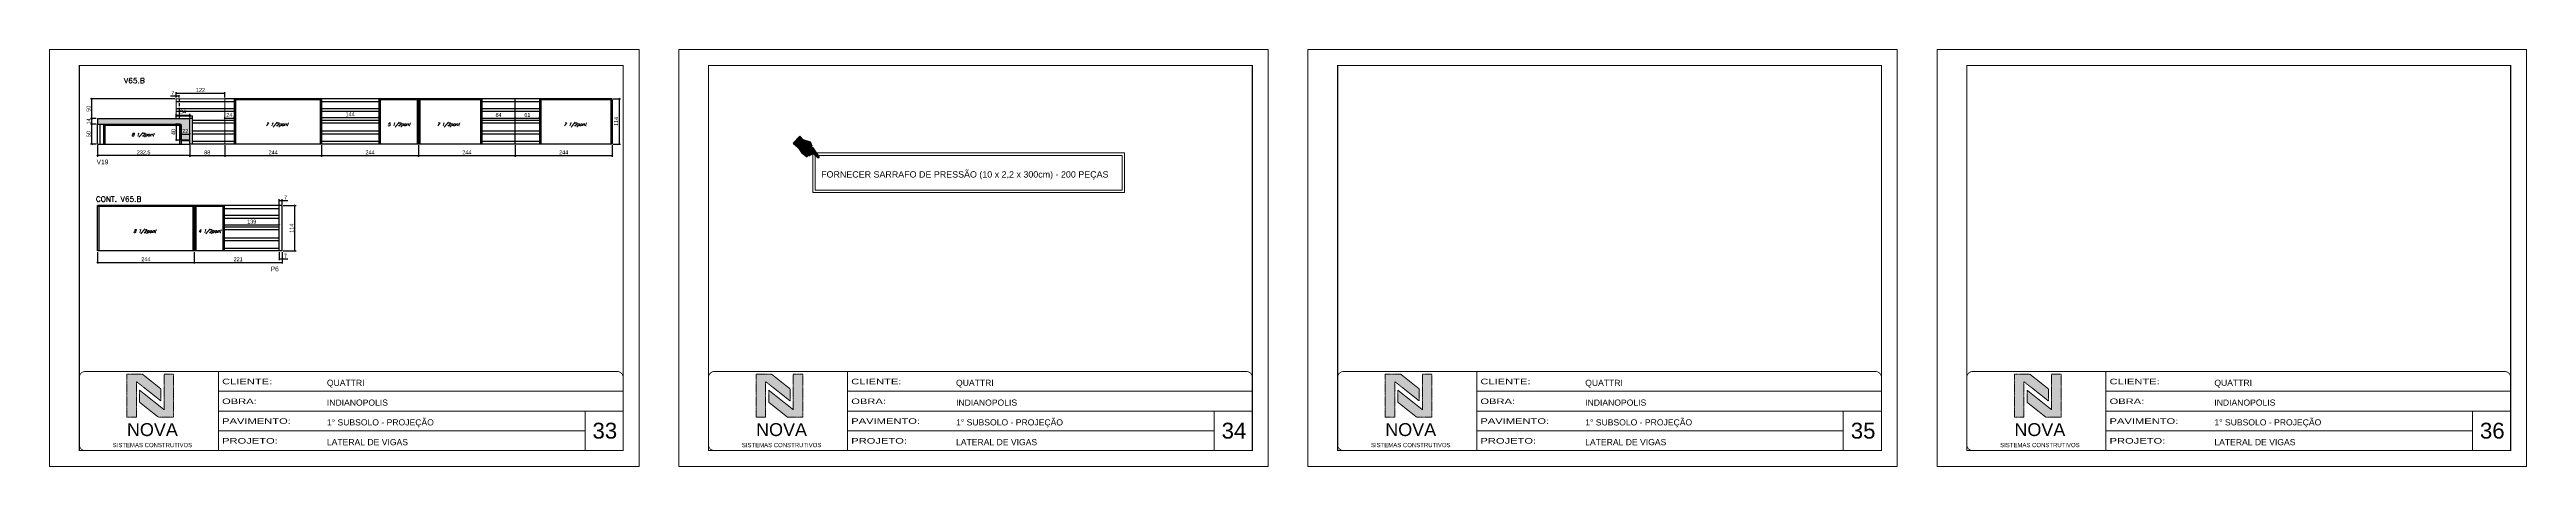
# Model space of a CAD drawing. Header units: millimetres. Extents: x 2921 to 9246, y 316 to 11751.
# Drawn here: x 2921 to 9161, y 316 to 1366 of the extents above; entities that cross this region are included whole.
import ezdxf

# ---------------------------------------------------------------- set-up
doc = ezdxf.new("R2010")
doc.units = ezdxf.units.MM
doc.linetypes.add('CONTINUO', pattern=[0])
doc.linetypes.add('DASHED', pattern=[0.75, 0.5, -0.25])
for name, color, linetype in [('1', 3, 'Continuous'), ('5', 5, 'Continuous'), ('COTA', 241, 'Continuous'), ('Painéis', 200, 'Continuous'), ('REGUA-80', 111, 'Continuous'), ('SARR_2.2x7', 40, 'Continuous'), ('SARR_3.5x7', 81, 'Continuous'), ('texto', 7, 'Continuous'), ('va165-sec', 5, 'DASHED')]:
    doc.layers.add(name, color=color, linetype=linetype)
for name, color, linetype, lineweight in [('CARIMBO', 255, 'Continuous', 9), ('CARIMBO-LEGENDA', 75, 'Continuous', 15), ('contorno de painel', 7, 'Continuous', 13), ('Folhas', 255, 'Continuous', 9), ('SARRAFO DE PRESSAO', 251, 'DASHED', 9), ('Texto Seção', 7, 'Continuous', 15)]:
    doc.layers.add(name, color=color, linetype=linetype, lineweight=lineweight)
doc.styles.add('arial', font='arial.ttf')
doc.styles.add('COTA TECNICA', font='techl___.ttf', dxfattribs={"height": 10})
doc.styles.add('REGUA-120', font='ROMANS.shx', dxfattribs={"height": 15})
doc.styles.add('Romans', font='romans.shx')
doc.styles.get("Standard").update_dxf_attribs({"font": 'arial.ttf'})
doc.styles.add('Tecnologia', font='')
doc.styles.get('Tecnologia').set_extended_font_data('Forgotten Futurist')
doc.dimstyles.new('PAINEL', dxfattribs={"dimtxt": 10, "dimasz": 3, "dimexe": 3, "dimexo": 3, "dimgap": 3, "dimtad": 1, "dimdec": 1, "dimzin": 12, "dimdsep": 46, "dimtxsty": 'COTA TECNICA', "dimblk1": 'OBLIQUE', "dimblk2": 'OBLIQUE', "dimsah": 1, "dimcen": 0.9, "dimclrd": 4, "dimclre": 4, "dimclrt": 240, "dimadec": 1, "dimazin": 3, "dimtfac": 1, "dimtdec": 1, "dimtmove": 0, "dimatfit": 3, "dimfxl": 1, "dimtolj": 1, "dimtzin": 12, "dimarcsym": 0})

# ---------------------------------------------------------------- blocks, each defined once
blk = doc.blocks.new('A$C64660E27')
at = {"layer": 'COTA', "true_color": 0x1a1a1a}
h = blk.add_hatch(color=250, dxfattribs=at)
h.dxf.hatch_style = 1
h.paths.add_polyline_path([(185.4, -11.6), (142.4, -11.6), (142.4, -131.6), (168.8, -131.6), (168.8, -32.2), (237.7, -86.7), (237.7, -53)])
at = {"layer": 'COTA'}
h = blk.add_hatch(color=20, dxfattribs=at)
h.dxf.hatch_style = 1
h.paths.add_polyline_path([(273, -11.4), (246.6, -11.4), (246.6, -111.1), (177.7, -56.6), (177.7, -90.2), (230, -131.6), (273, -131.6)])
for p, q in [((142.4, -131.6), (142.4, -11.6)), ((142.4, -11.6), (185.4, -11.6)), ((168.8, -32.2), (237.7, -86.7)), ((168.8, -131.6), (168.8, -32.2)), ((246.6, -111.1), (177.7, -56.6)), ((177.7, -90.2), (177.7, -56.6)), ((185.4, -11.6), (237.7, -53)), ((237.7, -86.7), (237.7, -53)), ((273, -11.4), (246.6, -11.4)), ((246.6, -111.1), (246.6, -11.4)), ((273, -11.4), (273, -131.6)), ((142.4, -131.6), (168.8, -131.6)), ((230, -131.6), (177.7, -90.2)), ((273, -131.6), (230, -131.6))]:
    blk.add_line(p, q)
at = {"layer": 'CARIMBO-LEGENDA', "color": 7, "linetype": 'Continuous', "style": 'arial'}
blk.add_text('SISTEMAS CONSTRUTIVOS', height=12, dxfattribs=at).set_placement((102.5, -216))
at = {"layer": 'CARIMBO-LEGENDA', "color": 7, "linetype": 'Continuous', "ltscale": 100, "style": 'arial'}
blk.add_text('NOVA', height=36, dxfattribs=at).set_placement((142.4, -184.8))
blk = doc.blocks.new('9999999999')
at = {"color": 30, "linetype": 'CONTINUO'}
for p, q in [((98564.6, 34230.2), (98564.6, 34429.4)), ((98564.6, 34379.6), (99584, 34379.6)), ((98564.6, 34329.8), (99488, 34329.8)), ((99584, 34329.8), (99488, 34329.8)), ((99488, 34329.8), (99488, 34230.2)), ((98564.6, 34280), (99488, 34280))]:
    blk.add_line(p, q, dxfattribs=at)
at = {"color": 30, "linetype": 'CONTINUO', "const_width": 2}
blk.add_lwpolyline([(99584, 34230.2), (99584, 34414.4, 0.414214), (99569, 34429.4), (98229, 34429.4, 0.414214), (98214, 34414.4), (98214, 34245.2, 0.414214), (98229, 34230.2), (99584, 34230.2)], format="xyb", dxfattribs=at)
at = {"layer": 'Folhas'}
blk.add_lwpolyline([(98139, 34190.2), (99624, 34190.2), (99624, 35240.2), (98139, 35240.2)], close=True, dxfattribs=at)
at = {"layer": 'Folhas', "color": 30, "const_width": 3}
blk.add_lwpolyline([(98214, 34230.2), (99584, 34230.2), (99584, 35200.2), (98214, 35200.2)], close=True, dxfattribs=at)
at = {"xscale": 0.9, "yscale": 0.9, "zscale": 0.9}
blk.add_blockref('A$C64660E27', (98205.8, 34433.1), dxfattribs=at)
at = {"color": 7, "linetype": 'Continuous', "ltscale": 5, "style": 'arial'}
for s, height, p in [('QUATTRI', 15.48, (98837.7, 34393.1)), ('INDIANOPOLIS', 15.483, (98837.7, 34343.3)), ('1° SUBSOLO - PROJEÇÃO', 15.483, (98837.7, 34293.5)), ('LATERAL DE VIGAS', 15.483, (98837.7, 34243.7))]:
    blk.add_text(s, height=height, dxfattribs=at).set_placement(p)
at = {"layer": 'Folhas', "color": 7, "style": 'Tecnologia', "width": 1.5}
for s, p in [('CLIENTE:', (98573.7, 34397.2)), ('OBRA:', (98573.7, 34347.3)), ('PAVIMENTO:', (98573.7, 34297.5)), ('PROJETO:', (98573.7, 34247.7))]:
    blk.add_text(s, height=14, dxfattribs=at).set_placement(p)
blk = doc.blocks.new('_Oblique')
at = {"layer": '1', "color": 0, "lineweight": -2}
blk.add_line((-0.5, -0.5), (0.5, 0.5), dxfattribs=at)
blk = doc.blocks.new('*D644')
at = {"layer": 'COTA', "color": 4, "lineweight": -2, "transparency": 16777216}
for p, q in [((3041.9, 1124.9), (3041.9, 1095.7)), ((3274.4, 1124.9), (3274.4, 1095.7)), ((3274.4, 1098.7), (3041.9, 1098.7))]:
    blk.add_line(p, q, dxfattribs=at)
at = {"layer": 'Defpoints', "color": 0, "transparency": 16777216}
for p in [(3041.9, 1127.9), (3274.4, 1127.9), (3041.9, 1098.7)]:
    blk.add_point(p, dxfattribs=at)
at = {"layer": 'COTA', "color": 4, "lineweight": -2, "transparency": 16777216, "xscale": 3, "yscale": 3, "zscale": 3, "rotation": 180}
blk.add_blockref('_Oblique', (3041.9, 1098.7), dxfattribs=at)
at = {"layer": 'COTA', "color": 4, "lineweight": -2, "transparency": 16777216, "xscale": 3, "yscale": 3, "zscale": 3}
blk.add_blockref('_Oblique', (3274.4, 1098.7), dxfattribs=at)
at = {"layer": 'COTA', "color": 240, "transparency": 16777216, "insert": (3158.2, 1107), "char_height": 10, "attachment_point": 5, "style": 'COTA TECNICA'}
blk.add_mtext('\\A1;232.5', dxfattribs=at)
blk = doc.blocks.new('*D1091')
at = {"layer": 'COTA', "color": 4, "lineweight": -2, "transparency": 16777216}
for p, q in [((3249.4, 1177.9), (3238.3, 1177.9)), ((3249.4, 1137.9), (3238.3, 1137.9)), ((3241.3, 1137.9), (3241.3, 1177.9))]:
    blk.add_line(p, q, dxfattribs=at)
at = {"layer": 'Defpoints', "color": 0, "transparency": 16777216}
for p in [(3241.3, 1177.9), (3252.4, 1177.9), (3252.4, 1137.9)]:
    blk.add_point(p, dxfattribs=at)
at = {"layer": 'COTA', "color": 4, "lineweight": -2, "transparency": 16777216, "xscale": 3, "yscale": 3, "zscale": 3}
for p, rotation in [((3241.3, 1177.9), 90), ((3241.3, 1137.9), 270)]:
    blk.add_blockref('_Oblique', p, dxfattribs=dict(at, rotation=rotation))
at = {"layer": 'COTA', "color": 240, "transparency": 16777216, "insert": (3233.2, 1157.9), "char_height": 10, "attachment_point": 5, "rotation": 90, "style": 'COTA TECNICA'}
blk.add_mtext('\\A1;40', dxfattribs=at)
blk = doc.blocks.new('*D645')
at = {"layer": 'COTA', "color": 4, "lineweight": -2, "transparency": 16777216}
for p, q in [((3252.4, 1140.9), (3252.4, 1155.9)), ((3252.4, 1152.9), (3274.4, 1152.9)), ((3274.4, 1140.9), (3274.4, 1155.9))]:
    blk.add_line(p, q, dxfattribs=at)
at = {"layer": 'Defpoints', "color": 0, "transparency": 16777216}
for p in [(3252.4, 1137.9), (3274.4, 1152.9), (3274.4, 1137.9)]:
    blk.add_point(p, dxfattribs=at)
at = {"layer": 'COTA', "color": 4, "lineweight": -2, "transparency": 16777216, "xscale": 3, "yscale": 3, "zscale": 3, "rotation": 180}
blk.add_blockref('_Oblique', (3252.4, 1152.9), dxfattribs=at)
at = {"layer": 'COTA', "color": 4, "lineweight": -2, "transparency": 16777216, "xscale": 3, "yscale": 3, "zscale": 3}
blk.add_blockref('_Oblique', (3274.4, 1152.9), dxfattribs=at)
at = {"layer": 'COTA', "color": 240, "transparency": 16777216, "insert": (3263.4, 1160.9), "char_height": 10, "attachment_point": 5, "style": 'COTA TECNICA'}
blk.add_mtext('\\A1;22', dxfattribs=at)
blk = doc.blocks.new('*D1092')
at = {"layer": 'Defpoints', "color": 0, "transparency": 16777216}
for p in [(3240.4, 1248.4), (3240.4, 1241.9), (3247.4, 1241.9)]:
    blk.add_point(p, dxfattribs=at)
at = {"layer": 'Painéis', "color": 4, "lineweight": -2, "transparency": 16777216}
for p, q in [((3240.4, 1248.4), (3225.7, 1248.4)), ((3240.4, 1244.9), (3240.4, 1251.4)), ((3247.4, 1248.4), (3240.4, 1248.4)), ((3247.4, 1244.9), (3247.4, 1251.4))]:
    blk.add_line(p, q, dxfattribs=at)
at = {"layer": 'Painéis', "color": 4, "lineweight": -2, "transparency": 16777216, "xscale": 3, "yscale": 3, "zscale": 3, "rotation": 180}
blk.add_blockref('_Oblique', (3240.4, 1248.4), dxfattribs=at)
at = {"layer": 'Painéis', "color": 4, "lineweight": -2, "transparency": 16777216, "xscale": 3, "yscale": 3, "zscale": 3}
blk.add_blockref('_Oblique', (3247.4, 1248.4), dxfattribs=at)
at = {"layer": 'Painéis', "color": 240, "lineweight": 5, "transparency": 16777216, "insert": (3231.6, 1256.5), "char_height": 10, "attachment_point": 5, "style": 'COTA TECNICA'}
blk.add_mtext('\\A1;7', dxfattribs=at)
blk = doc.blocks.new('*D1093')
at = {"layer": 'Defpoints', "color": 0, "transparency": 16777216}
for p in [(3362.4, 1256), (3240.4, 1241.9), (3362.4, 1241.9)]:
    blk.add_point(p, dxfattribs=at)
at = {"layer": 'Painéis', "color": 4, "lineweight": -2, "transparency": 16777216}
for p, q in [((3240.4, 1244.9), (3240.4, 1259)), ((3240.4, 1256), (3362.4, 1256)), ((3362.4, 1244.9), (3362.4, 1259))]:
    blk.add_line(p, q, dxfattribs=at)
at = {"layer": 'Painéis', "color": 4, "lineweight": -2, "transparency": 16777216, "xscale": 3, "yscale": 3, "zscale": 3, "rotation": 180}
blk.add_blockref('_Oblique', (3240.4, 1256), dxfattribs=at)
at = {"layer": 'Painéis', "color": 4, "lineweight": -2, "transparency": 16777216, "xscale": 3, "yscale": 3, "zscale": 3}
blk.add_blockref('_Oblique', (3362.4, 1256), dxfattribs=at)
at = {"layer": 'Painéis', "color": 240, "lineweight": 5, "transparency": 16777216, "insert": (3301.4, 1264.1), "char_height": 10, "attachment_point": 5, "style": 'COTA TECNICA'}
blk.add_mtext('\\A1;122', dxfattribs=at)
blk = doc.blocks.new('*D1094')
at = {"layer": 'Defpoints', "color": 0, "transparency": 16777216}
for p in [(3240.4, 1191.9), (3274.4, 1201), (3274.4, 1191.9)]:
    blk.add_point(p, dxfattribs=at)
at = {"layer": 'Painéis', "color": 4, "lineweight": -2, "transparency": 16777216}
for p, q in [((3240.4, 1194.9), (3240.4, 1204)), ((3240.4, 1201), (3274.4, 1201)), ((3274.4, 1194.9), (3274.4, 1204))]:
    blk.add_line(p, q, dxfattribs=at)
at = {"layer": 'Painéis', "color": 4, "lineweight": -2, "transparency": 16777216, "xscale": 3, "yscale": 3, "zscale": 3, "rotation": 180}
blk.add_blockref('_Oblique', (3240.4, 1201), dxfattribs=at)
at = {"layer": 'Painéis', "color": 4, "lineweight": -2, "transparency": 16777216, "xscale": 3, "yscale": 3, "zscale": 3}
blk.add_blockref('_Oblique', (3274.4, 1201), dxfattribs=at)
at = {"layer": 'Painéis', "color": 240, "lineweight": 5, "transparency": 16777216, "insert": (3257.4, 1209.2), "char_height": 10, "attachment_point": 5, "style": 'COTA TECNICA'}
blk.add_mtext('\\A1;34', dxfattribs=at)
blk = doc.blocks.new('*D1095')
at = {"layer": 'Defpoints', "color": 0, "transparency": 16777216}
for p in [(3027.7, 1177.9), (3041.9, 1177.9), (3041.9, 1127.9)]:
    blk.add_point(p, dxfattribs=at)
at = {"layer": 'Painéis', "color": 4, "lineweight": -2, "transparency": 16777216}
for p, q in [((3038.9, 1177.9), (3024.7, 1177.9)), ((3038.9, 1127.9), (3024.7, 1127.9)), ((3027.7, 1127.9), (3027.7, 1177.9))]:
    blk.add_line(p, q, dxfattribs=at)
at = {"layer": 'Painéis', "color": 4, "lineweight": -2, "transparency": 16777216, "xscale": 3, "yscale": 3, "zscale": 3}
for p, rotation in [((3027.7, 1177.9), 90), ((3027.7, 1127.9), 270)]:
    blk.add_blockref('_Oblique', p, dxfattribs=dict(at, rotation=rotation))
at = {"layer": 'Painéis', "color": 240, "lineweight": 5, "transparency": 16777216, "insert": (3019.6, 1152.9), "char_height": 10, "attachment_point": 5, "rotation": 90, "style": 'COTA TECNICA'}
blk.add_mtext('\\A1;50', dxfattribs=at)
blk = doc.blocks.new('*D1096')
at = {"layer": 'Defpoints', "color": 0, "transparency": 16777216}
for p in [(3027.7, 1191.9), (3041.9, 1191.9), (3041.9, 1177.9)]:
    blk.add_point(p, dxfattribs=at)
at = {"layer": 'Painéis', "color": 4, "lineweight": -2, "transparency": 16777216}
for p, q in [((3038.9, 1191.9), (3024.7, 1191.9)), ((3027.7, 1177.9), (3027.7, 1191.9)), ((3038.9, 1177.9), (3024.7, 1177.9))]:
    blk.add_line(p, q, dxfattribs=at)
at = {"layer": 'Painéis', "color": 4, "lineweight": -2, "transparency": 16777216, "xscale": 3, "yscale": 3, "zscale": 3}
for p, rotation in [((3027.7, 1191.9), 90), ((3027.7, 1177.9), 270)]:
    blk.add_blockref('_Oblique', p, dxfattribs=dict(at, rotation=rotation))
at = {"layer": 'Painéis', "color": 240, "lineweight": 5, "transparency": 16777216, "insert": (3019.6, 1184.9), "char_height": 10, "attachment_point": 5, "rotation": 90, "style": 'COTA TECNICA'}
blk.add_mtext('\\A1;14', dxfattribs=at)
blk = doc.blocks.new('*D646')
at = {"layer": 'Defpoints', "color": 0, "transparency": 16777216}
for p in [(3027.7, 1241.9), (3041.9, 1191.9), (3240.4, 1241.9)]:
    blk.add_point(p, dxfattribs=at)
at = {"layer": 'Painéis', "color": 4, "lineweight": -2, "transparency": 16777216}
for p, q in [((3237.4, 1241.9), (3024.7, 1241.9)), ((3038.9, 1191.9), (3024.7, 1191.9)), ((3027.7, 1191.9), (3027.7, 1241.9))]:
    blk.add_line(p, q, dxfattribs=at)
at = {"layer": 'Painéis', "color": 4, "lineweight": -2, "transparency": 16777216, "xscale": 3, "yscale": 3, "zscale": 3}
for p, rotation in [((3027.7, 1241.9), 90), ((3027.7, 1191.9), 270)]:
    blk.add_blockref('_Oblique', p, dxfattribs=dict(at, rotation=rotation))
at = {"layer": 'Painéis', "color": 240, "lineweight": 5, "transparency": 16777216, "insert": (3019.6, 1216.9), "char_height": 10, "attachment_point": 5, "rotation": 90, "style": 'COTA TECNICA'}
blk.add_mtext('\\A1;50', dxfattribs=at)
blk = doc.blocks.new('*D1161')
at = {"layer": 'Defpoints', "color": 0, "transparency": 16777216}
for p in [(3362.4, 1188.4), (3386.4, 1193.2), (3386.4, 1188.4)]:
    blk.add_point(p, dxfattribs=at)
at = {"layer": 'Painéis', "color": 4, "lineweight": -2, "transparency": 16777216}
for p, q in [((3362.4, 1191.4), (3362.4, 1196.2)), ((3362.4, 1193.2), (3386.4, 1193.2)), ((3386.4, 1191.4), (3386.4, 1196.2))]:
    blk.add_line(p, q, dxfattribs=at)
at = {"layer": 'Painéis', "color": 4, "lineweight": -2, "transparency": 16777216, "xscale": 3, "yscale": 3, "zscale": 3, "rotation": 180}
blk.add_blockref('_Oblique', (3362.4, 1193.2), dxfattribs=at)
at = {"layer": 'Painéis', "color": 4, "lineweight": -2, "transparency": 16777216, "xscale": 3, "yscale": 3, "zscale": 3}
blk.add_blockref('_Oblique', (3386.4, 1193.2), dxfattribs=at)
at = {"layer": 'Painéis', "color": 240, "lineweight": 5, "transparency": 16777216, "insert": (3374.4, 1201.2), "char_height": 10, "attachment_point": 5, "style": 'COTA TECNICA'}
blk.add_mtext('\\A1;24', dxfattribs=at)
blk = doc.blocks.new('*D1162')
at = {"layer": 'Defpoints', "color": 0, "transparency": 16777216}
for p in [(3606.4, 1197.2), (3750.4, 1197.2), (3750.4, 1194.8)]:
    blk.add_point(p, dxfattribs=at)
at = {"layer": 'Painéis', "color": 4, "lineweight": -2, "transparency": 16777216}
for p, q in [((3606.4, 1194.8), (3750.4, 1194.8)), ((3606.4, 1194.2), (3606.4, 1191.8)), ((3750.4, 1194.2), (3750.4, 1191.8))]:
    blk.add_line(p, q, dxfattribs=at)
at = {"layer": 'Painéis', "color": 4, "lineweight": -2, "transparency": 16777216, "xscale": 3, "yscale": 3, "zscale": 3, "rotation": 180}
blk.add_blockref('_Oblique', (3606.4, 1194.8), dxfattribs=at)
at = {"layer": 'Painéis', "color": 4, "lineweight": -2, "transparency": 16777216, "xscale": 3, "yscale": 3, "zscale": 3}
blk.add_blockref('_Oblique', (3750.4, 1194.8), dxfattribs=at)
at = {"layer": 'Painéis', "color": 240, "lineweight": 5, "transparency": 16777216, "insert": (3678.4, 1202.9), "char_height": 10, "attachment_point": 5, "style": 'COTA TECNICA'}
blk.add_mtext('\\A1;144', dxfattribs=at)
blk = doc.blocks.new('*D1163')
at = {"layer": 'Defpoints', "color": 0, "transparency": 16777216}
for p in [(4010.4, 1188.4), (4094.4, 1193.2), (4094.4, 1188.4)]:
    blk.add_point(p, dxfattribs=at)
at = {"layer": 'Painéis', "color": 4, "lineweight": -2, "transparency": 16777216}
for p, q in [((4010.4, 1191.4), (4010.4, 1196.2)), ((4010.4, 1193.2), (4094.4, 1193.2)), ((4094.4, 1191.4), (4094.4, 1196.2))]:
    blk.add_line(p, q, dxfattribs=at)
at = {"layer": 'Painéis', "color": 4, "lineweight": -2, "transparency": 16777216, "xscale": 3, "yscale": 3, "zscale": 3, "rotation": 180}
blk.add_blockref('_Oblique', (4010.4, 1193.2), dxfattribs=at)
at = {"layer": 'Painéis', "color": 4, "lineweight": -2, "transparency": 16777216, "xscale": 3, "yscale": 3, "zscale": 3}
blk.add_blockref('_Oblique', (4094.4, 1193.2), dxfattribs=at)
at = {"layer": 'Painéis', "color": 240, "lineweight": 5, "transparency": 16777216, "insert": (4052.4, 1201.3), "char_height": 10, "attachment_point": 5, "style": 'COTA TECNICA'}
blk.add_mtext('\\A1;84', dxfattribs=at)
blk = doc.blocks.new('*D1164')
at = {"layer": 'Defpoints', "color": 0, "transparency": 16777216}
for p in [(4094.4, 1188.4), (4155.4, 1193.2), (4155.4, 1188.4)]:
    blk.add_point(p, dxfattribs=at)
at = {"layer": 'Painéis', "color": 4, "lineweight": -2, "transparency": 16777216}
for p, q in [((4094.4, 1191.4), (4094.4, 1196.2)), ((4094.4, 1193.2), (4155.4, 1193.2)), ((4155.4, 1191.4), (4155.4, 1196.2))]:
    blk.add_line(p, q, dxfattribs=at)
at = {"layer": 'Painéis', "color": 4, "lineweight": -2, "transparency": 16777216, "xscale": 3, "yscale": 3, "zscale": 3, "rotation": 180}
blk.add_blockref('_Oblique', (4094.4, 1193.2), dxfattribs=at)
at = {"layer": 'Painéis', "color": 4, "lineweight": -2, "transparency": 16777216, "xscale": 3, "yscale": 3, "zscale": 3}
blk.add_blockref('_Oblique', (4155.4, 1193.2), dxfattribs=at)
at = {"layer": 'Painéis', "color": 240, "lineweight": 5, "transparency": 16777216, "insert": (4124.9, 1201.3), "char_height": 10, "attachment_point": 5, "style": 'COTA TECNICA'}
blk.add_mtext('\\A1;61', dxfattribs=at)
blk = doc.blocks.new('*D766')
at = {"layer": 'Defpoints', "color": 0, "transparency": 16777216}
for p in [(3506.9, 973), (3539.2, 973), (3506.9, 859)]:
    blk.add_point(p, dxfattribs=at)
at = {"layer": 'Painéis', "color": 4, "lineweight": -2, "transparency": 16777216}
for p, q in [((3509.9, 973), (3542.2, 973)), ((3539.2, 859), (3539.2, 973)), ((3509.9, 859), (3542.2, 859))]:
    blk.add_line(p, q, dxfattribs=at)
at = {"layer": 'Painéis', "color": 4, "lineweight": -2, "transparency": 16777216, "xscale": 3, "yscale": 3, "zscale": 3}
for p, rotation in [((3539.2, 973), 90), ((3539.2, 859), 270)]:
    blk.add_blockref('_Oblique', p, dxfattribs=dict(at, rotation=rotation))
at = {"layer": 'Painéis', "color": 240, "lineweight": 5, "transparency": 16777216, "insert": (3531.1, 916), "char_height": 10, "attachment_point": 5, "rotation": 90, "style": 'COTA TECNICA'}
blk.add_mtext('\\A1;114', dxfattribs=at)
blk = doc.blocks.new('*D1165')
at = {"layer": 'Defpoints', "color": 0, "transparency": 16777216}
for p in [(3360.9, 919.5), (3499.9, 924.3), (3499.9, 919.5)]:
    blk.add_point(p, dxfattribs=at)
at = {"layer": 'Painéis', "color": 4, "lineweight": -2, "transparency": 16777216}
for p, q in [((3360.9, 922.5), (3360.9, 927.3)), ((3360.9, 924.3), (3499.9, 924.3)), ((3499.9, 922.5), (3499.9, 927.3))]:
    blk.add_line(p, q, dxfattribs=at)
at = {"layer": 'Painéis', "color": 4, "lineweight": -2, "transparency": 16777216, "xscale": 3, "yscale": 3, "zscale": 3, "rotation": 180}
blk.add_blockref('_Oblique', (3360.9, 924.3), dxfattribs=at)
at = {"layer": 'Painéis', "color": 4, "lineweight": -2, "transparency": 16777216, "xscale": 3, "yscale": 3, "zscale": 3}
blk.add_blockref('_Oblique', (3499.9, 924.3), dxfattribs=at)
at = {"layer": 'Painéis', "color": 240, "lineweight": 5, "transparency": 16777216, "insert": (3430.4, 932.5), "char_height": 10, "attachment_point": 5, "style": 'COTA TECNICA'}
blk.add_mtext('\\A1;139', dxfattribs=at)
blk = doc.blocks.new('*D767')
at = {"layer": 'Defpoints', "color": 0, "transparency": 16777216}
for p in [(3362.4, 1127.9), (3606.4, 1127.9), (3606.4, 1098.7)]:
    blk.add_point(p, dxfattribs=at)
at = {"layer": 'Painéis', "color": 4, "lineweight": -2, "transparency": 16777216}
for p, q in [((3362.4, 1124.9), (3362.4, 1095.7)), ((3606.4, 1124.9), (3606.4, 1095.7)), ((3362.4, 1098.7), (3606.4, 1098.7))]:
    blk.add_line(p, q, dxfattribs=at)
at = {"layer": 'Painéis', "color": 4, "lineweight": -2, "transparency": 16777216, "xscale": 3, "yscale": 3, "zscale": 3, "rotation": 180}
blk.add_blockref('_Oblique', (3362.4, 1098.7), dxfattribs=at)
at = {"layer": 'Painéis', "color": 4, "lineweight": -2, "transparency": 16777216, "xscale": 3, "yscale": 3, "zscale": 3}
blk.add_blockref('_Oblique', (3606.4, 1098.7), dxfattribs=at)
at = {"layer": 'Painéis', "color": 240, "lineweight": 5, "transparency": 16777216, "insert": (3484.4, 1106.8), "char_height": 10, "attachment_point": 5, "style": 'COTA TECNICA'}
blk.add_mtext('\\A1;244', dxfattribs=at)
blk = doc.blocks.new('*D768')
at = {"layer": 'Defpoints', "color": 0, "transparency": 16777216}
for p in [(3606.4, 1127.9), (3850.4, 1127.9), (3850.4, 1098.7)]:
    blk.add_point(p, dxfattribs=at)
at = {"layer": 'Painéis', "color": 4, "lineweight": -2, "transparency": 16777216}
for p, q in [((3606.4, 1124.9), (3606.4, 1095.7)), ((3850.4, 1124.9), (3850.4, 1095.7)), ((3606.4, 1098.7), (3850.4, 1098.7))]:
    blk.add_line(p, q, dxfattribs=at)
at = {"layer": 'Painéis', "color": 4, "lineweight": -2, "transparency": 16777216, "xscale": 3, "yscale": 3, "zscale": 3, "rotation": 180}
blk.add_blockref('_Oblique', (3606.4, 1098.7), dxfattribs=at)
at = {"layer": 'Painéis', "color": 4, "lineweight": -2, "transparency": 16777216, "xscale": 3, "yscale": 3, "zscale": 3}
blk.add_blockref('_Oblique', (3850.4, 1098.7), dxfattribs=at)
at = {"layer": 'Painéis', "color": 240, "lineweight": 5, "transparency": 16777216, "insert": (3728.4, 1106.8), "char_height": 10, "attachment_point": 5, "style": 'COTA TECNICA'}
blk.add_mtext('\\A1;244', dxfattribs=at)
blk = doc.blocks.new('*D769')
at = {"layer": 'Defpoints', "color": 0, "transparency": 16777216}
for p in [(3850.4, 1127.9), (4094.4, 1127.9), (4094.4, 1098.7)]:
    blk.add_point(p, dxfattribs=at)
at = {"layer": 'Painéis', "color": 4, "lineweight": -2, "transparency": 16777216}
for p, q in [((3850.4, 1124.9), (3850.4, 1095.7)), ((4094.4, 1124.9), (4094.4, 1095.7)), ((3850.4, 1098.7), (4094.4, 1098.7))]:
    blk.add_line(p, q, dxfattribs=at)
at = {"layer": 'Painéis', "color": 4, "lineweight": -2, "transparency": 16777216, "xscale": 3, "yscale": 3, "zscale": 3, "rotation": 180}
blk.add_blockref('_Oblique', (3850.4, 1098.7), dxfattribs=at)
at = {"layer": 'Painéis', "color": 4, "lineweight": -2, "transparency": 16777216, "xscale": 3, "yscale": 3, "zscale": 3}
blk.add_blockref('_Oblique', (4094.4, 1098.7), dxfattribs=at)
at = {"layer": 'Painéis', "color": 240, "lineweight": 5, "transparency": 16777216, "insert": (3972.4, 1106.8), "char_height": 10, "attachment_point": 5, "style": 'COTA TECNICA'}
blk.add_mtext('\\A1;244', dxfattribs=at)
blk = doc.blocks.new('*D770')
at = {"layer": 'Defpoints', "color": 0, "transparency": 16777216}
for p in [(4094.4, 1127.9), (4338.4, 1127.9), (4338.4, 1098.7)]:
    blk.add_point(p, dxfattribs=at)
at = {"layer": 'Painéis', "color": 4, "lineweight": -2, "transparency": 16777216}
for p, q in [((4094.4, 1124.9), (4094.4, 1095.7)), ((4338.4, 1124.9), (4338.4, 1095.7)), ((4094.4, 1098.7), (4338.4, 1098.7))]:
    blk.add_line(p, q, dxfattribs=at)
at = {"layer": 'Painéis', "color": 4, "lineweight": -2, "transparency": 16777216, "xscale": 3, "yscale": 3, "zscale": 3, "rotation": 180}
blk.add_blockref('_Oblique', (4094.4, 1098.7), dxfattribs=at)
at = {"layer": 'Painéis', "color": 4, "lineweight": -2, "transparency": 16777216, "xscale": 3, "yscale": 3, "zscale": 3}
blk.add_blockref('_Oblique', (4338.4, 1098.7), dxfattribs=at)
at = {"layer": 'Painéis', "color": 240, "lineweight": 5, "transparency": 16777216, "insert": (4216.4, 1106.8), "char_height": 10, "attachment_point": 5, "style": 'COTA TECNICA'}
blk.add_mtext('\\A1;244', dxfattribs=at)
blk = doc.blocks.new('*D1166')
at = {"layer": 'Defpoints', "color": 0, "transparency": 16777216}
for p in [(3274.4, 1127.9), (3362.4, 1127.9), (3362.4, 1098.7)]:
    blk.add_point(p, dxfattribs=at)
at = {"layer": 'Painéis', "color": 4, "lineweight": -2, "transparency": 16777216}
for p, q in [((3274.4, 1124.9), (3274.4, 1095.7)), ((3362.4, 1124.9), (3362.4, 1095.7)), ((3274.4, 1098.7), (3362.4, 1098.7))]:
    blk.add_line(p, q, dxfattribs=at)
at = {"layer": 'Painéis', "color": 4, "lineweight": -2, "transparency": 16777216, "xscale": 3, "yscale": 3, "zscale": 3, "rotation": 180}
blk.add_blockref('_Oblique', (3274.4, 1098.7), dxfattribs=at)
at = {"layer": 'Painéis', "color": 4, "lineweight": -2, "transparency": 16777216, "xscale": 3, "yscale": 3, "zscale": 3}
blk.add_blockref('_Oblique', (3362.4, 1098.7), dxfattribs=at)
at = {"layer": 'Painéis', "color": 240, "lineweight": 5, "transparency": 16777216, "insert": (3318.4, 1106.8), "char_height": 10, "attachment_point": 5, "style": 'COTA TECNICA'}
blk.add_mtext('\\A1;88', dxfattribs=at)
blk = doc.blocks.new('*D1167')
at = {"layer": 'Defpoints', "color": 0, "transparency": 16777216}
for p in [(4338.4, 1241.9), (4338.4, 1127.9), (4356.5, 1127.9)]:
    blk.add_point(p, dxfattribs=at)
at = {"layer": 'Painéis', "color": 4, "lineweight": -2, "transparency": 16777216}
for p, q in [((4341.4, 1241.9), (4359.5, 1241.9)), ((4356.5, 1241.9), (4356.5, 1127.9)), ((4341.4, 1127.9), (4359.5, 1127.9))]:
    blk.add_line(p, q, dxfattribs=at)
at = {"layer": 'Painéis', "color": 4, "lineweight": -2, "transparency": 16777216, "xscale": 3, "yscale": 3, "zscale": 3}
for p, rotation in [((4356.5, 1241.9), 90), ((4356.5, 1127.9), 270)]:
    blk.add_blockref('_Oblique', p, dxfattribs=dict(at, rotation=rotation))
at = {"layer": 'Painéis', "color": 240, "lineweight": 5, "transparency": 16777216, "insert": (4348.4, 1184.9), "char_height": 10, "attachment_point": 5, "rotation": 90, "style": 'COTA TECNICA'}
blk.add_mtext('\\A1;114', dxfattribs=at)
blk = doc.blocks.new('*D1168')
at = {"layer": 'Defpoints', "color": 0, "transparency": 16777216}
for p in [(3499.9, 973), (3506.9, 985.7), (3506.9, 973)]:
    blk.add_point(p, dxfattribs=at)
at = {"layer": 'Painéis', "color": 4, "lineweight": -2, "transparency": 16777216}
for p, q in [((3499.9, 976), (3499.9, 988.7)), ((3499.9, 985.7), (3506.9, 985.7)), ((3506.9, 976), (3506.9, 988.7)), ((3506.9, 985.7), (3521.7, 985.7))]:
    blk.add_line(p, q, dxfattribs=at)
at = {"layer": 'Painéis', "color": 4, "lineweight": -2, "transparency": 16777216, "xscale": 3, "yscale": 3, "zscale": 3, "rotation": 180}
blk.add_blockref('_Oblique', (3499.9, 985.7), dxfattribs=at)
at = {"layer": 'Painéis', "color": 4, "lineweight": -2, "transparency": 16777216, "xscale": 3, "yscale": 3, "zscale": 3}
blk.add_blockref('_Oblique', (3506.9, 985.7), dxfattribs=at)
at = {"layer": 'Painéis', "color": 240, "lineweight": 5, "transparency": 16777216, "insert": (3515.8, 993.8), "char_height": 10, "attachment_point": 5, "style": 'COTA TECNICA'}
blk.add_mtext('\\A1;7', dxfattribs=at)
blk = doc.blocks.new('*D771')
at = {"layer": 'Defpoints', "color": 0, "transparency": 16777216}
for p in [(3041.9, 859), (3285.9, 859), (3285.9, 829.9)]:
    blk.add_point(p, dxfattribs=at)
at = {"layer": 'Painéis', "color": 4, "lineweight": -2, "transparency": 16777216}
for p, q in [((3041.9, 856), (3041.9, 826.9)), ((3041.9, 829.9), (3285.9, 829.9)), ((3285.9, 856), (3285.9, 826.9))]:
    blk.add_line(p, q, dxfattribs=at)
at = {"layer": 'Painéis', "color": 4, "lineweight": -2, "transparency": 16777216, "xscale": 3, "yscale": 3, "zscale": 3, "rotation": 180}
blk.add_blockref('_Oblique', (3041.9, 829.9), dxfattribs=at)
at = {"layer": 'Painéis', "color": 4, "lineweight": -2, "transparency": 16777216, "xscale": 3, "yscale": 3, "zscale": 3}
blk.add_blockref('_Oblique', (3285.9, 829.9), dxfattribs=at)
at = {"layer": 'Painéis', "color": 240, "lineweight": 5, "transparency": 16777216, "insert": (3163.9, 837.9), "char_height": 10, "attachment_point": 5, "style": 'COTA TECNICA'}
blk.add_mtext('\\A1;244', dxfattribs=at)
blk = doc.blocks.new('*D772')
at = {"layer": 'Defpoints', "color": 0, "transparency": 16777216}
for p in [(3285.9, 859), (3506.9, 859), (3506.9, 829.9)]:
    blk.add_point(p, dxfattribs=at)
at = {"layer": 'Painéis', "color": 4, "lineweight": -2, "transparency": 16777216}
for p, q in [((3285.9, 856), (3285.9, 826.9)), ((3285.9, 829.9), (3506.9, 829.9)), ((3506.9, 856), (3506.9, 826.9))]:
    blk.add_line(p, q, dxfattribs=at)
at = {"layer": 'Painéis', "color": 4, "lineweight": -2, "transparency": 16777216, "xscale": 3, "yscale": 3, "zscale": 3, "rotation": 180}
blk.add_blockref('_Oblique', (3285.9, 829.9), dxfattribs=at)
at = {"layer": 'Painéis', "color": 4, "lineweight": -2, "transparency": 16777216, "xscale": 3, "yscale": 3, "zscale": 3}
blk.add_blockref('_Oblique', (3506.9, 829.9), dxfattribs=at)
at = {"layer": 'Painéis', "color": 240, "lineweight": 5, "transparency": 16777216, "insert": (3396.4, 837.9), "char_height": 10, "attachment_point": 5, "style": 'COTA TECNICA'}
blk.add_mtext('\\A1;221', dxfattribs=at)
blk = doc.blocks.new('*D773')
at = {"layer": 'Defpoints', "color": 0, "transparency": 16777216}
for p in [(3499.9, 859), (3506.9, 859), (3506.9, 838.5)]:
    blk.add_point(p, dxfattribs=at)
at = {"layer": 'Painéis', "color": 4, "lineweight": -2, "transparency": 16777216}
for p, q in [((3499.9, 856), (3499.9, 835.5)), ((3499.9, 838.5), (3506.9, 838.5)), ((3506.9, 856), (3506.9, 835.5)), ((3506.9, 838.5), (3521.7, 838.5))]:
    blk.add_line(p, q, dxfattribs=at)
at = {"layer": 'Painéis', "color": 4, "lineweight": -2, "transparency": 16777216, "xscale": 3, "yscale": 3, "zscale": 3, "rotation": 180}
blk.add_blockref('_Oblique', (3499.9, 838.5), dxfattribs=at)
at = {"layer": 'Painéis', "color": 4, "lineweight": -2, "transparency": 16777216, "xscale": 3, "yscale": 3, "zscale": 3}
blk.add_blockref('_Oblique', (3506.9, 838.5), dxfattribs=at)
at = {"layer": 'Painéis', "color": 240, "lineweight": 5, "transparency": 16777216, "insert": (3515.8, 846.6), "char_height": 10, "attachment_point": 5, "style": 'COTA TECNICA'}
blk.add_mtext('\\A1;7', dxfattribs=at)
blk = doc.blocks.new('INDICADOR')
at = {"layer": 'va165-sec', "ltscale": 100}
blk.add_hatch(color=61, dxfattribs=at).paths.add_polyline_path([(-59.7, -24.5), (-37.5, -24.3), (-35.4, -22.8), (-34.7, -18.5), (-36.9, -15.9), (-32.1, -16.5), (-29.9, -15.1), (-29.3, -11.2), (-31.5, -8.9), (-29.5, -9.3), (-27.5, -7.7), (-26.6, -3.4), (-28.9, -0.4), (-18.5, -2.8), (-3.7, -3.1), (-0.7, -1.9), (0, 0), (-1.3, 2.8), (-2.9, 3.5), (-33.7, 13.2), (-42.6, 13.1), (-44, 16), (-56.7, 23.9), (-82.1, 13.8), (-99.5, 16.7), (-102.1, -17), (-79.1, -17.5)])
at = {"layer": 'REGUA-80', "color": 1}
blk.add_lwpolyline([(-102.1, -17), (-79.1, -17.5), (-59.7, -24.5), (-37.5, -24.3), (-35.4, -22.8), (-34.7, -18.5), (-36.9, -15.9), (-43.1, -15.1), (-32.1, -16.5), (-29.9, -15.1), (-29.3, -11.2), (-31.5, -8.9), (-41.5, -7), (-29.5, -9.3), (-27.5, -7.7), (-26.6, -3.4), (-28.9, -0.4), (-39.8, 2.2), (-18.5, -2.8), (-3.7, -3.1), (-0.7, -1.9), (0, 0), (-1.3, 2.8), (-2.9, 3.5), (-33.7, 13.2), (-42.6, 13.1), (-61.9, 12.9), (-42.6, 13.1), (-44, 16), (-56.7, 23.9), (-82.1, 13.8), (-99.5, 16.7), (-102.1, -17)], dxfattribs=at)
blk = doc.blocks.new('DEDADA')
at = {"linetype": 'Continuous', "ltscale": 100, "xscale": 0.5000000000004939, "yscale": 0.5000000000004939, "zscale": 0.5000000000004939, "rotation": 321.5463332659798}
blk.add_blockref('INDICADOR', (63.1, 17), dxfattribs=at)

msp = doc.modelspace()

# ---------------------------------------------------------------- hatches: boundary and pattern name
at = {"layer": 'COTA', "linetype": 'ByBlock'}
h = msp.add_hatch(dxfattribs=at)
h.set_pattern_fill('AR-CONC', color=256, scale=0.03)
h.set_pattern_definition([(50, (3122.8, -11071.4896), (5.46554, -0.4781726), [0.5715, -6.2865]), (355, (3122.8, -11071.4896), (-1.0573026, 5.7317054), [0.4572, -5.0292175]), (100.451445, (3123.2557, -11071.5294), (4.4082374, 5.2535326), [0.4857003, -5.3427073]), (46.1842, (3122.8, -11069.9656), (8.1323712, -1.26127), [0.85725, -9.42975]), (96.63556, (3123.478, -11070.071), (7.122124, 7.4227837), [0.7285507, -8.014068]), (351.18415, (3122.8, -11069.9656), (7.122124, 7.422784), [0.685799, -7.543792]), (21, (3123.562, -11070.3466), (4.5484317, -3.067956), [0.5715, -6.2865]), (326, (3123.562, -11070.3466), (1.8540609, 5.525639), [0.4572, -5.0292]), (71.451445, (3123.941, -11070.602), (6.4024926, 2.457683), [0.4857003, -5.3426981]), (37.5, (3122.8002, -11071.4896), (0.0926581, 2.53665117), [0, -4.96824, 0, -5.1054, 0, -5.04825]), (7.5, (3122.8002, -11071.4896), (2.0045899, 3.00541724), [0, -2.91084, 0, -4.85394, 0, -1.92405]), (327.5, (3121.101, -11071.4896), (4.06771786, -0.17186232), [0, -1.905, 0, -5.9436, 0, -7.8867]), (317.5, (3120.339, -11071.4896), (4.4438754, 0.7627947), [0, -2.4765, 0, -3.94716, 0, -5.6007])])
h.paths.add_polyline_path([(3274.44, 1191.87), (3274.44, 1137.87), (3252.44, 1137.87), (3252.44, 1177.87), (3041.94, 1177.87), (3041.94, 1191.87)])

# ---------------------------------------------------------------- linework, layer by layer
at = {"layer": 'contorno de painel', "color": 1}
for points in [[(4843.71, 1105.74), (5629.29, 1105.74), (5629.29, 1005.55), (4843.71, 1005.55)], [(4849.97, 1099.48), (5623.03, 1099.48), (5623.03, 1011.81), (4849.97, 1011.81)]]:
    msp.add_lwpolyline(points, close=True, dxfattribs=at)
at = {"layer": 'COTA', "linetype": 'ByBlock'}
for p, q in [((3041.94, 1191.87), (3274.44, 1191.87)), ((3041.94, 1191.87), (3041.94, 1177.87)), ((3041.94, 1177.87), (3041.94, 1177.87))]:
    msp.add_line(p, q, dxfattribs=at)
at = {"layer": 'Painéis', "lineweight": 5}
for p, q in [((3239.04, 1191.87), (3274.44, 1191.87)), ((3240.44, 1241.87), (3240.44, 1191.87)), ((3240.44, 1241.87), (3362.44, 1241.87)), ((3362.44, 1241.87), (3362.44, 1127.87))]:
    msp.add_line(p, q, dxfattribs=at)
at = {"layer": 'Painéis', "linetype": 'ByBlock'}
for p, q in [((3274.44, 1127.87), (3274.44, 1191.87)), ((4338.44, 1241.87), (3362.44, 1241.87)), ((3606.44, 1127.87), (3606.44, 1241.87)), ((3850.44, 1127.87), (3850.44, 1241.87)), ((4094.44, 1127.87), (4094.44, 1241.87)), ((4338.44, 1127.87), (4338.44, 1241.87)), ((3041.94, 1177.87), (3252.44, 1177.87)), ((3041.94, 1127.87), (3041.94, 1177.87)), ((3041.94, 1127.87), (3274.44, 1127.87)), ((4338.44, 1127.87), (3274.44, 1127.87)), ((3506.94, 972.99), (3041.94, 972.99)), ((3041.94, 858.99), (3041.94, 972.99)), ((3285.94, 858.99), (3285.94, 972.99)), ((3506.94, 858.99), (3506.94, 972.99)), ((3506.94, 858.99), (3041.94, 858.99))]:
    msp.add_line(p, q, dxfattribs=at)
at = {"layer": 'Painéis'}
for p, q in [((3252.44, 1137.87), (3252.44, 1177.87)), ((3274.44, 1137.87), (3252.44, 1137.87))]:
    msp.add_line(p, q, dxfattribs=at)
at = {"layer": 'SARR_2.2x7', "linetype": 'Continuous'}
for p, q in [((3240.44, 1234.87), (3362.44, 1234.87)), ((3240.44, 1217.43), (3362.44, 1217.43)), ((3240.44, 1210.43), (3362.44, 1210.43)), ((3240.44, 1198.87), (3281.44, 1198.87)), ((3281.44, 1191.87), (3274.44, 1191.87)), ((3281.44, 1191.87), (3281.44, 1198.87)), ((3281.44, 1127.87), (3281.44, 1191.87)), ((3281.44, 1188.37), (3362.44, 1188.37)), ((3362.44, 1234.87), (3386.44, 1234.87)), ((3362.44, 1217.43), (3386.44, 1217.43)), ((3362.44, 1210.43), (3386.44, 1210.43)), ((3362.44, 1188.37), (3386.44, 1188.37)), ((3606.44, 1239.67), (3386.44, 1239.67)), ((3606.44, 1234.87), (3750.44, 1234.87)), ((3606.44, 1217.43), (3750.44, 1217.43)), ((3606.44, 1210.43), (3750.44, 1210.43)), ((3606.44, 1188.37), (3750.44, 1188.37)), ((3850.44, 1239.67), (3750.44, 1239.67)), ((4010.44, 1239.67), (3850.44, 1239.67)), ((4010.44, 1234.87), (4094.44, 1234.87)), ((4010.44, 1217.43), (4094.44, 1217.43)), ((4010.44, 1210.43), (4094.44, 1210.43)), ((4010.44, 1188.37), (4094.44, 1188.37)), ((4094.44, 1234.87), (4155.44, 1234.87)), ((4094.44, 1217.43), (4155.44, 1217.43)), ((4094.44, 1210.43), (4155.44, 1210.43)), ((4094.44, 1188.37), (4155.44, 1188.37)), ((4338.44, 1239.67), (4155.44, 1239.67)), ((3048.94, 1127.87), (3048.94, 1177.87)), ((3056.94, 1175.67), (3252.44, 1175.67)), ((3274.44, 1135.67), (3252.44, 1135.67)), ((3281.44, 1181.37), (3362.44, 1181.37)), ((3281.44, 1160.89), (3362.44, 1160.89)), ((3281.44, 1153.89), (3362.44, 1153.89)), ((3281.44, 1134.87), (3362.44, 1134.87)), ((3297.92, 1177.87), (3297.78, 1177.87)), ((3362.44, 1181.37), (3386.44, 1181.37)), ((3362.44, 1160.89), (3386.44, 1160.89)), ((3362.44, 1153.89), (3386.44, 1153.89)), ((3362.44, 1134.87), (3386.44, 1134.87)), ((3606.44, 1181.37), (3750.44, 1181.37)), ((3606.44, 1160.89), (3750.44, 1160.89)), ((3606.44, 1153.89), (3750.44, 1153.89)), ((3606.44, 1134.87), (3750.44, 1134.87)), ((4010.44, 1181.37), (4094.44, 1181.37)), ((4010.44, 1160.89), (4094.44, 1160.89)), ((4010.44, 1153.89), (4094.44, 1153.89)), ((4010.44, 1134.87), (4094.44, 1134.87)), ((4094.44, 1181.37), (4155.44, 1181.37)), ((4094.44, 1160.89), (4155.44, 1160.89)), ((4094.44, 1153.89), (4155.44, 1153.89)), ((4094.44, 1134.87), (4155.44, 1134.87)), ((3360.94, 970.79), (3041.94, 970.79)), ((3360.94, 965.99), (3499.94, 965.99)), ((3360.94, 948.55), (3499.94, 948.55)), ((3360.94, 941.55), (3499.94, 941.55)), ((3499.94, 858.99), (3499.94, 972.99)), ((3360.94, 919.49), (3499.94, 919.49)), ((3360.94, 912.49), (3499.94, 912.49)), ((3360.94, 892.01), (3499.94, 892.01)), ((3360.94, 885.01), (3499.94, 885.01)), ((3360.94, 865.99), (3499.94, 865.99))]:
    msp.add_line(p, q, dxfattribs=at)
at = {"layer": 'SARR_2.2x7', "linetype": 'DASHED', "ltscale": 15}
msp.add_line((3247.44, 1241.87), (3247.44, 1191.87), dxfattribs=at)
at = {"layer": 'SARR_3.5x7'}
for p, q in [((3386.44, 1241.87), (3386.44, 1127.87)), ((3389.94, 1239.67), (3389.94, 1127.87)), ((3602.94, 1239.67), (3602.94, 1127.87)), ((3606.44, 1239.67), (3606.44, 1127.87)), ((3750.44, 1241.87), (3750.44, 1127.87)), ((3753.94, 1239.67), (3753.94, 1127.87)), ((3846.94, 1239.67), (3846.94, 1127.87)), ((3850.44, 1239.67), (3850.44, 1127.87)), ((3853.94, 1239.67), (3853.94, 1127.87)), ((4006.94, 1239.67), (4006.94, 1127.87)), ((4010.44, 1241.87), (4010.44, 1127.87)), ((4155.44, 1241.87), (4155.44, 1127.87)), ((4158.94, 1239.67), (4158.94, 1127.87)), ((4334.94, 1239.67), (4334.94, 1127.87)), ((4338.44, 1239.67), (4338.44, 1127.87)), ((3056.94, 1177.87), (3056.94, 1127.87)), ((3060.44, 1175.67), (3060.44, 1127.87)), ((3248.94, 1175.67), (3248.94, 1127.87)), ((3252.44, 1175.67), (3252.44, 1127.87)), ((3045.44, 970.79), (3045.44, 858.99)), ((3282.44, 970.79), (3282.44, 858.99)), ((3285.94, 970.79), (3285.94, 858.99)), ((3289.44, 970.79), (3289.44, 858.99)), ((3357.44, 970.79), (3357.44, 858.99)), ((3360.94, 972.99), (3360.94, 858.99))]:
    msp.add_line(p, q, dxfattribs=at)

# ---------------------------------------------------------------- block references
at = {"lineweight": 5, "xscale": 1.432821714138108, "yscale": 1.432821714138108, "zscale": 0.4776072380460363}
msp.add_blockref('DEDADA', (4769.24, 1069.51), dxfattribs=at)
at = {"layer": 'SARRAFO DE PRESSAO', "color": 6, "linetype": 'ByBlock'}
for p in [(-95217.85, -33874.28), (-93632.85, -33874.28), (-92047.85, -33874.28), (-90462.85, -33874.28)]:
    msp.add_blockref('9999999999', p, dxfattribs=at)

# ---------------------------------------------------------------- texts
at = {"layer": '5', "linetype": 'Continuous'}
for s, p in [('V19', (3039.69, 1076.95)), ('P6', (3478.21, 807.42))]:
    msp.add_text(s, height=12, rotation=0.000036, dxfattribs=at).set_placement(p)
at = {"layer": 'CARIMBO', "color": 1, "style": 'arial'}
msp.add_text('FORNECER SARRAFO DE PRESSÃO (10 x 2,2 x 300cm) - 200 PEÇAS', height=16.0518, dxfattribs=at).set_placement((4864.93, 1043.49))
at = {"layer": 'CARIMBO', "style": 'arial'}
for s, p in [('33', (4288.99, 386.07)), ('34', (5873.99, 386.07)), ('35', (7458.99, 386.07)), ('36', (9043.99, 386.07))]:
    msp.add_text(s, height=40, dxfattribs=at).set_placement(p)
at = {"layer": 'texto', "color": 2, "char_height": 8, "attachment_point": 5, "style": 'Romans'}
for s, insert in [('{\\Q19;\\C256;8 1/2pont}', (3156.07, 1150.23)), ('{\\Q19;\\C256;7 1/2pont}', (3493.86, 1176.18)), ('{\\Q19;\\C256;5 1/2pont}', (3801.16, 1176.18)), ('{\\Q19;\\C256;7 1/2pont}', (3925.37, 1176.18)), ('{\\Q19;\\C256;7 1/2pont}', (4244.77, 1176.18)), ('{\\Q19;\\C256;8 1/2pont}', (3160.76, 907.3)), ('{\\Q19;\\C256;4 1/2pont}', (3324.86, 907.3))]:
    msp.add_mtext(s, dxfattribs=dict(at, insert=insert))
at = {"layer": 'Texto Seção', "style": 'REGUA-120', "width": 1.05}
for s, p in [('V65.B', (3108.85, 1281.14)), ('CONT. V65.B', (3037.79, 982.77))]:
    msp.add_text(s, height=13, dxfattribs=at).set_placement(p)

# ---------------------------------------------------------------- dimensions: what is measured, and where the dimension line sits
at = {"layer": 'COTA'}
for base, p1, p2, picture, middle in [((3041.94, 1098.74), (3274.44, 1127.87), (3041.94, 1127.87), '*D644', (3158.19, 1106.95)), ((3274.44, 1152.87), (3252.44, 1137.87), (3274.44, 1137.87), '*D645', (3263.44, 1160.87))]:
    dim = msp.add_linear_dim(base=base, p1=p1, p2=p2, dimstyle='PAINEL', dxfattribs=at)
    dim.commit()
    dim.dimension.update_dxf_attribs({"geometry": picture, "text_midpoint": middle})
dim = msp.add_linear_dim(base=(3241.34, 1177.87), p1=(3252.44, 1137.87), p2=(3252.44, 1177.87), angle=90, dimstyle='PAINEL', dxfattribs=at)
dim.commit()
dim.dimension.update_dxf_attribs({"geometry": '*D1091', "text_midpoint": (3241.34, 1157.87), "dimtype": 160})
at = {"layer": 'Painéis', "lineweight": 5}
for base, p1, p2, picture, middle in [((3240.44, 1248.4), (3247.44, 1241.87), (3240.44, 1241.87), '*D1092', (3231.57, 1256.47)), ((3362.44, 1256.01), (3240.44, 1241.87), (3362.44, 1241.87), '*D1093', (3301.44, 1264.07)), ((3274.44, 1201.01), (3240.44, 1191.87), (3274.44, 1191.87), '*D1094', (3257.44, 1209.23)), ((3386.44, 1193.16), (3362.44, 1188.37), (3386.44, 1188.37), '*D1161', (3374.44, 1201.23)), ((3750.44, 1194.84), (3606.44, 1197.15), (3750.44, 1197.15), '*D1162', (3678.44, 1202.91)), ((4094.44, 1193.16), (4010.44, 1188.37), (4094.44, 1188.37), '*D1163', (4052.44, 1201.26)), ((4155.44, 1193.16), (4094.44, 1188.37), (4155.44, 1188.37), '*D1164', (4124.94, 1201.26)), ((3362.44, 1098.74), (3274.44, 1127.87), (3362.44, 1127.87), '*D1166', (3318.44, 1106.83)), ((3606.44, 1098.74), (3362.44, 1127.87), (3606.44, 1127.87), '*D767', (3484.44, 1106.81)), ((3850.44, 1098.74), (3606.44, 1127.87), (3850.44, 1127.87), '*D768', (3728.44, 1106.81)), ((4094.44, 1098.74), (3850.44, 1127.87), (4094.44, 1127.87), '*D769', (3972.44, 1106.81)), ((4338.44, 1098.74), (4094.44, 1127.87), (4338.44, 1127.87), '*D770', (4216.44, 1106.81)), ((3506.94, 985.72), (3499.94, 972.99), (3506.94, 972.99), '*D1168', (3515.8, 993.8)), ((3499.94, 924.28), (3360.94, 919.49), (3499.94, 919.49), '*D1165', (3430.44, 932.53)), ((3285.94, 829.85), (3041.94, 858.99), (3285.94, 858.99), '*D771', (3163.94, 837.93)), ((3506.94, 829.85), (3285.94, 858.99), (3506.94, 858.99), '*D772', (3396.44, 837.91)), ((3506.94, 838.53), (3499.94, 858.99), (3506.94, 858.99), '*D773', (3515.8, 846.6))]:
    dim = msp.add_linear_dim(base=base, p1=p1, p2=p2, dimstyle='PAINEL', dxfattribs=at)
    dim.commit()
    dim.dimension.update_dxf_attribs({"geometry": picture, "text_midpoint": middle})
for base, p1, p2, picture, middle in [((3027.7, 1241.87), (3041.94, 1191.87), (3240.44, 1241.87), '*D646', (3019.59, 1216.87)), ((4356.51, 1127.87), (4338.44, 1241.87), (4338.44, 1127.87), '*D1167', (4348.44, 1184.87)), ((3027.7, 1177.87), (3041.94, 1127.87), (3041.94, 1177.87), '*D1095', (3019.59, 1152.87)), ((3539.22, 972.99), (3506.94, 858.99), (3506.94, 972.99), '*D766', (3531.14, 915.99))]:
    dim = msp.add_linear_dim(base=base, p1=p1, p2=p2, angle=90, dimstyle='PAINEL', dxfattribs=at)
    dim.commit()
    dim.dimension.update_dxf_attribs({"geometry": picture, "text_midpoint": middle})
dim = msp.add_linear_dim(base=(3027.7, 1191.87), p1=(3041.94, 1177.87), p2=(3041.94, 1191.87), angle=90, dimstyle='PAINEL', dxfattribs=at)
dim.commit()
dim.dimension.update_dxf_attribs({"geometry": '*D1096', "text_midpoint": (3027.7, 1184.87), "dimtype": 160})

doc.saveas('drawing.dxf')
